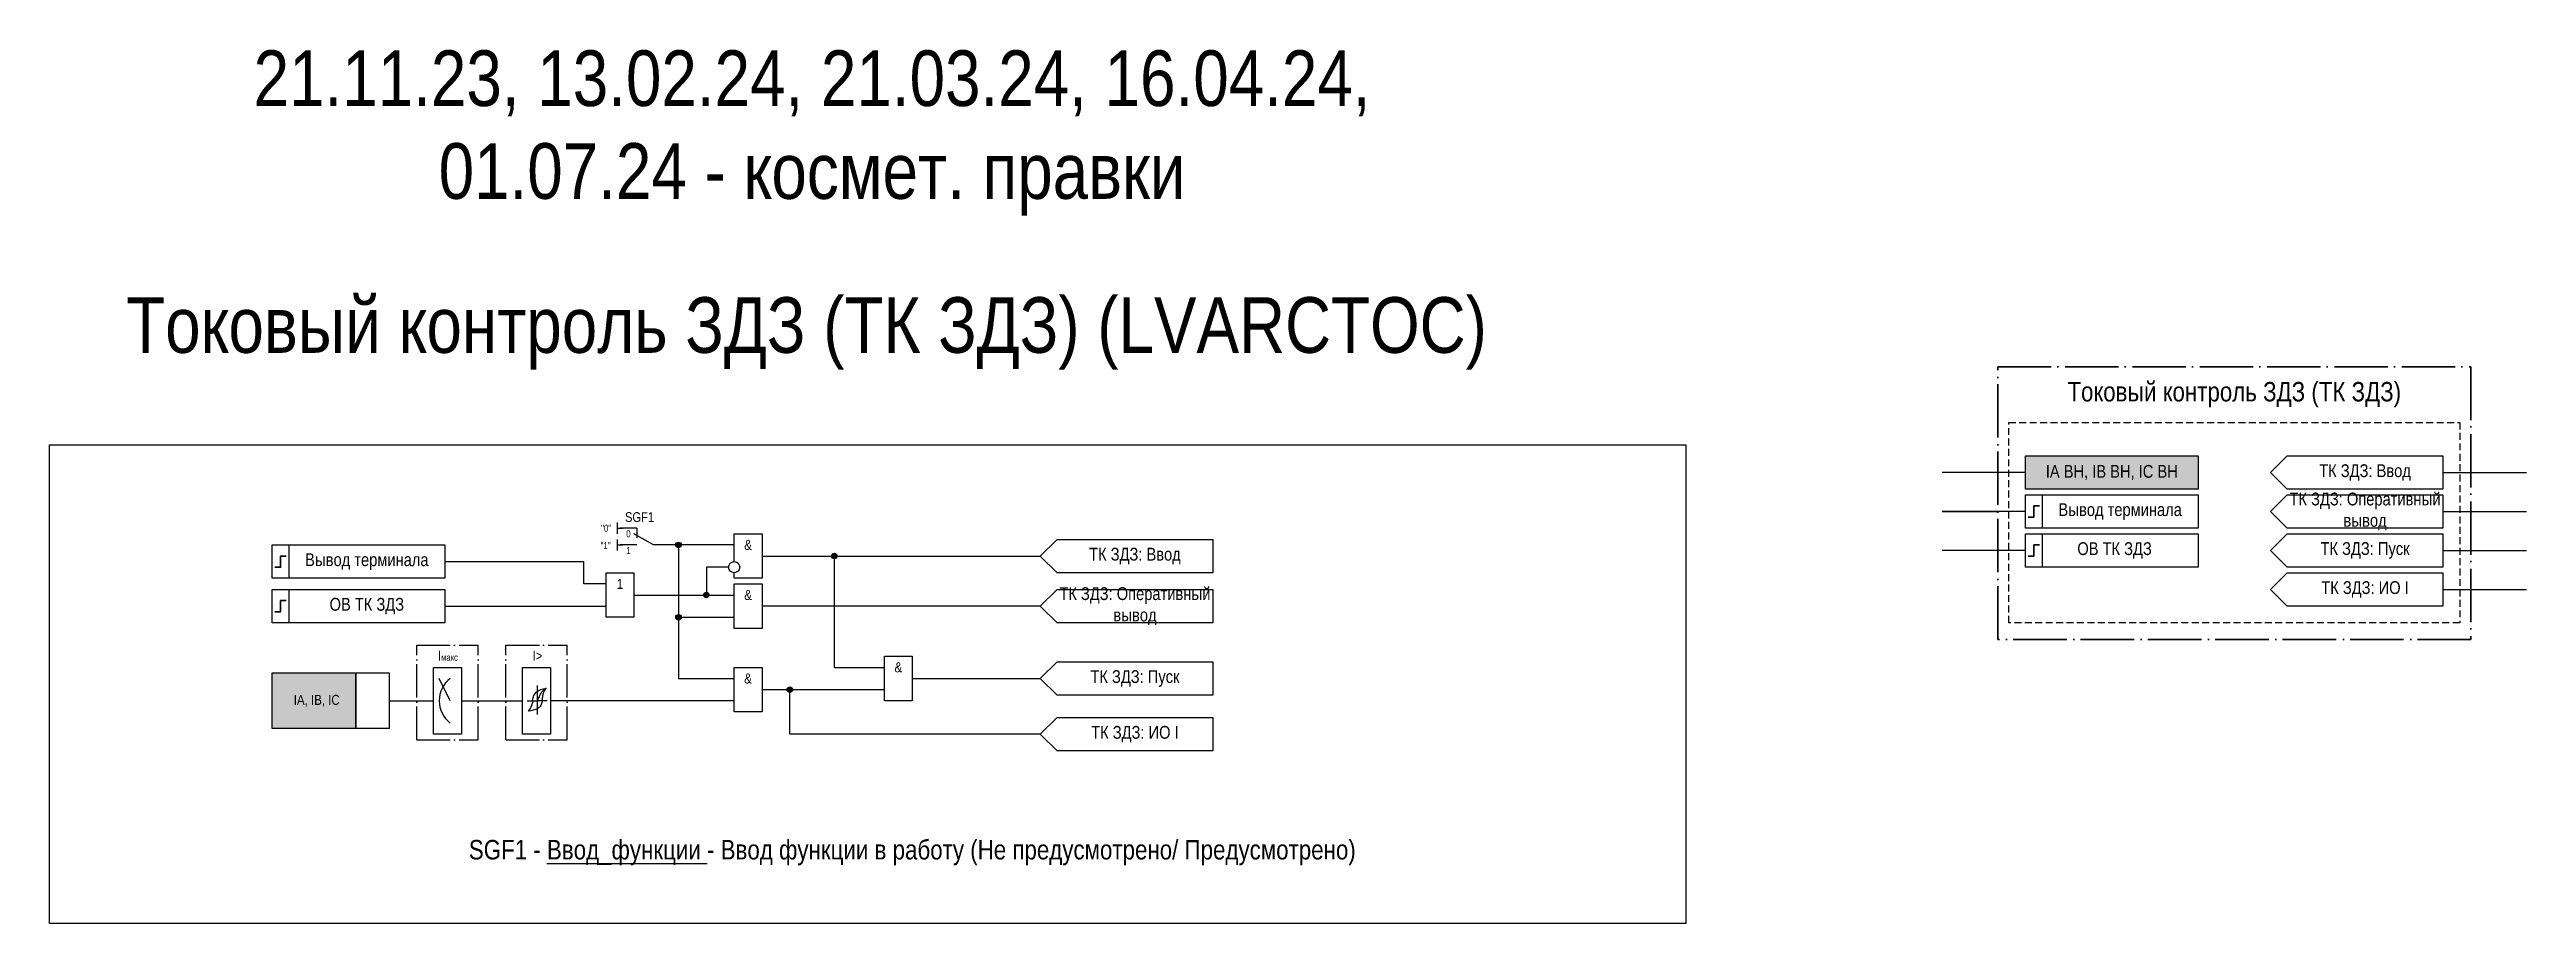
# Model space of a CAD drawing. Header units: millimetres. Extents: x -624 to 328, y 0 to 272.
# Drawn here: x -624 to -179, y 0 to 157 of the extents above; entities that cross this region are included whole.
import ezdxf
from ezdxf.enums import TextEntityAlignment as Align

# ---------------------------------------------------------------- set-up
doc = ezdxf.new("R2010")
doc.units = ezdxf.units.MM
doc.linetypes.add('ACAD_ISO04W100', pattern=[30, 24, -3, 0, -3])
doc.linetypes.add('штриховая2', pattern=[0.375, 0.25, -0.125])
doc.layers.add('TEXT', color=7, linetype='Continuous', lineweight=25)
doc.layers.add('Основная', color=7, linetype='Continuous')
doc.styles.add('1.8_Gost_RD', font='ARIALN.TTF', dxfattribs={"height": 1.8})
doc.styles.add('2.5_Gost_RD', font='ARIALN.TTF', dxfattribs={"height": 2.5})
doc.styles.add('3.5_Gost_RD', font='ARIALN.TTF', dxfattribs={"height": 3.5})
doc.styles.add('Вывод', font='ARIALN.TTF', dxfattribs={"height": 2.5})
doc.styles.add('Компонент', font='ARIALN.TTF', dxfattribs={"height": 3.5})

msp = doc.modelspace()

# ---------------------------------------------------------------- texts
at = {"color": 30, "ltscale": 100, "style": '3.5_Gost_RD'}
for s, insert, char_height, width, attachment_point in [('{\\C3;21.11.23, 13.02.24, 21.03.24, 16.04.24, 01.07.24 - космет. правки}', (-487, 142), 10, 240, 5), ('SGF1 - {\\LВвод_функции} - Ввод функции в работу (Не предусмотрено/ Предусмотрено)', (-469, 15), 3.5, 206.7768, 2)]:
    msp.add_mtext(s, dxfattribs=dict(at, insert=insert, char_height=char_height, width=width, attachment_point=attachment_point))
at = {"color": 2, "ltscale": 100, "insert": (-488, 106), "char_height": 10, "width": 240, "attachment_point": 5, "style": '3.5_Gost_RD'}
msp.add_mtext('{\\C3;Токовый контроль ЗДЗ (ТК ЗДЗ) (LVARCTOC)}', dxfattribs=at)
at = {"color": 1, "ltscale": 100, "insert": (-231.5, 95), "char_height": 3.5, "width": 85, "attachment_point": 5, "style": '3.5_Gost_RD'}
msp.add_mtext('{\\C30;\\c1938679;Токовый контроль ЗДЗ (ТК ЗДЗ)}', dxfattribs=at)
at = {"color": 0, "ltscale": 100, "char_height": 2.3, "attachment_point": 5, "style": '2.5_Gost_RD'}
for s, insert, width in [('{\\C256;IA ВН, IB ВН, IC ВН}', (-253.5, 81), 31), ('{\\C256;Вывод терминала}', (-252, 74), 28)]:
    msp.add_mtext(s, dxfattribs=dict(at, insert=insert, width=width))
at = {"ltscale": 100, "attachment_point": 5, "style": '2.5_Gost_RD'}
for s, insert, char_height, width in [('ТК ЗДЗ: Ввод', (-208, 81), 2.3, 28), ('ТК ЗДЗ: Оперативный вывод', (-208, 74), 2.3, 28), ('&', (-498.5, 68), 1.8, 5), ('ТК ЗДЗ: Ввод', (-429, 66), 2.3, 28), ('ОВ ТК ЗДЗ ', (-253, 67), 2.3, 28), ('ТК ЗДЗ: Пуск', (-208, 67), 2.3, 28), ('Вывод терминала', (-567, 65), 2.3, 28), ('ОВ ТК ЗДЗ ', (-567, 57), 2.3, 28), ('1', (-521.5, 61), 1.8, 5), ('&', (-498.5, 59), 1.8, 5), ('ТК ЗДЗ: Оперативный вывод', (-429, 57), 2.3, 28), ('ТК ЗДЗ: ИО I', (-208, 60), 2.3, 28), ('&', (-498.5, 44), 1.8, 5), ('&', (-471.5, 46), 1.8, 5), ('ТК ЗДЗ: Пуск', (-429, 44), 2.3, 28), ('ТК ЗДЗ: ИО I', (-429, 34), 2.3, 24.6504)]:
    msp.add_mtext(s, dxfattribs=dict(at, insert=insert, char_height=char_height, width=width))
at = {"ltscale": 100, "insert": (-525, 68.5), "char_height": 1.25, "attachment_point": 1, "style": '3.5_Gost_RD'}
msp.add_mtext_dynamic_manual_height_columns('"1"', width=2, gutter_width=17.5, heights=[0], dxfattribs=at)
at = {"color": 7, "ltscale": 100, "char_height": 1.8, "attachment_point": 1, "style": '1.8_Gost_RD'}
for s, insert in [('\\pi2.7859;I{\\H0.66667x;макс}', (-557, 49)), ('\\pi4.7676;I>', (-542, 49))]:
    msp.add_mtext_dynamic_manual_height_columns(s, width=11, gutter_width=17.5, heights=[0], dxfattribs=dict(at, insert=insert))
at = {"layer": 'TEXT', "color": 0, "ltscale": 100, "insert": (-576, 40), "char_height": 2.5, "width": 16.4803, "attachment_point": 5, "style": '2.5_Gost_RD'}
msp.add_mtext('{\\H0.72x;IA, IB, IC}', dxfattribs=at)

# ---------------------------------------------------------------- blocks, each defined once
blk = doc.blocks.new('*U79')
at = {"layer": 'Основная', "color": 0}
blk.add_line((0, 0), (7, 4), dxfattribs=at)
at = {"layer": 'Основная', "ltscale": 0.35}
blk.add_line((6, 6), (6, 2.5), dxfattribs=at)
blk = doc.blocks.new('*U81')
at = {"layer": 'Основная', "color": 0}
for p, q in [((-3, 6), (-9, 6)), ((-3, 0), (-9, 0)), ((9, 0), (3, 0))]:
    blk.add_line(p, q, dxfattribs=at)
at = {"layer": 'Основная', "ltscale": 0.25, "xscale": -1}
blk.add_blockref('*U79', (3, 0), dxfattribs=at)
at = {"layer": 'Основная'}
for tag, height, style, p in [('ОУ', 3.5, 'Компонент', (-2, 10)), ('В1', 2.5, 'Вывод', (-14, 6)), ('В2', 2.5, 'Вывод', (-6, 4)), ('В3', 2.5, 'Вывод', (-6, -2))]:
    blk.add_attdef(tag, text='', height=height, dxfattribs=dict(at, style=style)).set_placement(p, align=Align.MIDDLE_CENTER)
blk = doc.blocks.new('Точка')
at = {"ltscale": 100}
h = blk.add_hatch(color=256, dxfattribs=at)
h.dxf.hatch_style = 1
edge = h.paths.add_edge_path()
edge.add_arc((0, 0), 0.5, 0, 360)
blk.add_circle((0, 0), 0.5, dxfattribs=at)
blk = doc.blocks.new('*U70')
at = {"layer": 'Основная', "linetype": 'ACAD_ISO04W100', "ltscale": 0.25}
for p, q in [((0, 0), (11, 0)), ((0, -17), (0, 0)), ((11, -17), (11, 0)), ((0, -17), (11, -17))]:
    blk.add_line(p, q, dxfattribs=at)
at = {"layer": 'Основная', "style": 'Компонент'}
blk.add_attdef('ОУ', text='', height=3.5, dxfattribs=at).set_placement((11, 0), align=Align.MIDDLE_CENTER)

# ---------------------------------------------------------------- hatches: boundary and pattern name
at = {"ltscale": 100, "true_color": 0xf7941d}
h = msp.add_hatch(color=30, dxfattribs=at)
h.dxf.hatch_style = 1
h.paths.add_polyline_path([(-269, 84), (-238, 84), (-238, 78), (-269, 78)])
h = msp.add_hatch(color=30, dxfattribs=at)
h.dxf.hatch_style = 1
h.paths.add_polyline_path([(-584, 45), (-569, 45), (-569, 35), (-584, 35)])

# ---------------------------------------------------------------- linework, layer by layer
at = {"ltscale": 100}
for p, q in [((-269, 81), (-284, 81)), ((-194, 81), (-179, 81)), ((-522, 72), (-522, 70)), ((-269, 74), (-284, 74)), ((-284, 74), (-274, 74)), ((-194, 74), (-179, 74)), ((-522, 71), (-521, 71)), ((-522, 69), (-522, 67)), ((-522, 68), (-521, 68)), ((-501, 68), (-513, 68)), ((-511, 68), (-511, 55)), ((-443, 69), (-446, 66)), ((-443, 69), (-415, 69)), ((-415, 69), (-415, 63)), ((-269, 67), (-284, 67)), ((-222, 70), (-225, 67)), ((-225, 67), (-222, 64)), ((-222, 70), (-194, 70)), ((-194, 67), (-179, 67)), ((-553, 65), (-528, 65)), ((-528, 61), (-528, 65)), ((-506, 64), (-506, 59)), ((-502, 64), (-506, 64)), ((-496, 66), (-446, 66)), ((-483, 46), (-483, 66)), ((-446, 66), (-443, 63)), ((-415, 63), (-443, 63)), ((-222, 63), (-225, 60)), ((-222, 63), (-194, 63)), ((-524, 61), (-528, 61)), ((-519, 59), (-501, 59)), ((-443, 60), (-446, 57)), ((-443, 60), (-415, 60)), ((-415, 60), (-415, 54)), ((-225, 60), (-222, 57)), ((-194, 60), (-179, 60)), ((-553, 57), (-524, 57)), ((-511, 55), (-501, 55)), ((-511, 55), (-511, 44)), ((-446, 57), (-496, 57)), ((-446, 57), (-443, 54)), ((-415, 54), (-443, 54)), ((-555, 44.5), (-555, 46)), ((-555, 46), (-550, 46)), ((-555, 37), (-555, 45)), ((-550, 46), (-550, 40)), ((-539, 44.5), (-539, 46)), ((-539, 46), (-534, 46)), ((-539, 37), (-539, 45)), ((-534, 46), (-534, 40)), ((-483, 46), (-474, 46)), ((-443, 47), (-446, 44)), ((-443, 47), (-415, 47)), ((-511, 44), (-501, 44)), ((-496, 42), (-474, 42)), ((-491, 34), (-491, 42)), ((-469, 44), (-446, 44)), ((-446, 44), (-443, 41)), ((-563, 40), (-555, 40)), ((-555, 34), (-555, 37)), ((-550, 40), (-550, 34)), ((-539, 34), (-539, 37)), ((-534, 40), (-534, 34)), ((-501, 40), (-534, 40)), ((-443, 37), (-446, 34)), ((-443, 37), (-415, 37)), ((-550, 34), (-555, 34)), ((-534, 34), (-539, 34)), ((-446, 34), (-491, 34)), ((-446, 34), (-443, 31))]:
    msp.add_line(p, q, dxfattribs=at)
at = {"color": 7, "ltscale": 100}
for p, q in [((-552, 40), (-554, 44)), ((-550, 40), (-539, 40)), ((-538.21, 40), (-536.4, 40)), ((-534.58, 40), (-536.4, 40))]:
    msp.add_line(p, q, dxfattribs=at)
msp.add_line((-536.4, 42.72), (-536.4, 37.52))
at = {"color": 251, "linetype": 'ACAD_ISO04W100', "lineweight": 30, "ltscale": 0.4, "true_color": 0x58595b}
msp.add_lwpolyline([(-274, 100), (-189, 100), (-189, 51), (-274, 51)], close=True, dxfattribs=at)
at = {"linetype": 'штриховая2', "ltscale": 5}
msp.add_lwpolyline([(-272, 90), (-191, 90), (-191, 54), (-272, 54)], close=True, dxfattribs=at)
at = {"color": 3, "ltscale": 100}
msp.add_lwpolyline([(-624, 86), (-330, 86), (-330, 0), (-624, 0)], close=True, dxfattribs=at)
at = {"ltscale": 100}
for points in [[(-269, 84), (-238, 84), (-238, 78), (-269, 78)], [(-269, 77), (-266, 77), (-266, 71), (-269, 71)], [(-269, 77), (-238, 77), (-238, 71), (-269, 71)], [(-584, 68), (-581, 68), (-581, 62), (-584, 62)], [(-584, 68), (-553, 68), (-553, 62), (-584, 62)], [(-269, 70), (-266, 70), (-266, 64), (-269, 64)], [(-269, 70), (-238, 70), (-238, 64), (-269, 64)], [(-584, 60), (-581, 60), (-581, 54), (-584, 54)], [(-584, 60), (-553, 60), (-553, 54), (-584, 54)], [(-584, 45), (-569, 45), (-569, 35), (-584, 35)], [(-569, 45), (-563, 45), (-563, 35), (-569, 35)], [(-501, 46), (-496, 46), (-496, 38), (-501, 38)], [(-474, 48), (-469, 48), (-469, 40), (-474, 40)], [(-446, 34), (-443, 37), (-415, 37), (-415, 31), (-443, 31), (-446, 34)]]:
    msp.add_lwpolyline(points, close=True, dxfattribs=at)
for points in [[(-225, 81), (-222, 84), (-194, 84), (-194, 78), (-222, 78), (-225, 81)], [(-225, 74), (-222, 77), (-194, 77), (-194, 71), (-222, 71), (-225, 74)], [(-501, 67), (-501, 70), (-496, 70), (-496, 62), (-501, 62), (-501, 63)], [(-501, 65), (-501, 67)], [(-225, 67), (-222, 70), (-194, 70), (-194, 64), (-222, 64), (-225, 67)], [(-524, 63), (-524, 63), (-519, 63), (-519, 55), (-524, 55), (-524, 63)], [(-225, 60), (-222, 63), (-194, 63), (-194, 57), (-222, 57), (-225, 60)], [(-501, 54), (-501, 61), (-496, 61), (-496, 53), (-501, 53), (-501, 54)], [(-446, 44), (-443, 47), (-415, 47), (-415, 41), (-443, 41), (-446, 44)]]:
    msp.add_lwpolyline(points, dxfattribs=at)
at = {"lineweight": 30, "ltscale": 100}
for points in [[(-266.5, 75), (-267.5, 75), (-267.5, 73), (-268.5, 73)], [(-266.5, 68), (-267.5, 68), (-267.5, 66), (-268.5, 66)], [(-581.5, 66), (-582.5, 66), (-582.5, 64), (-583.5, 64)], [(-581.5, 58), (-582.5, 58), (-582.5, 56), (-583.5, 56)]]:
    msp.add_lwpolyline(points, dxfattribs=at)
at = {"ltscale": 100}
msp.add_circle((-501, 64), 1, dxfattribs=at)
at = {"color": 7, "ltscale": 100}
msp.add_arc((-549, 40), 5, 126.8699, 233.1301, dxfattribs=at)
for points in [[(-537.2, 39.92), (-537.05, 40.71), (-536.56, 41.54), (-534.8, 42.26)], [(-536.4, 40), (-536, 40.72), (-535.53, 41.6), (-534.8, 42.26)], [(-535.52, 39.92), (-535.4, 40.71), (-535.19, 41.54), (-534.8, 42.26)], [(-537.2, 39.92), (-537.4, 39.13), (-538, 38.12)], [(-535.52, 39.92), (-535.75, 39.13), (-536.24, 38.67), (-538, 38.12)]]:
    msp.add_spline(points, degree=3)

# ---------------------------------------------------------------- block references
at = {"ltscale": 100}
for p in [(-511, 68), (-483, 66), (-506, 59), (-511, 55), (-491, 42)]:
    msp.add_blockref('Точка', p, dxfattribs=at)
at = {"layer": 'Основная', "ltscale": 0.25, "xscale": 0.5, "yscale": 0.5, "zscale": 0.5}
msp.add_blockref('*U81', (-517, 68), dxfattribs=at).add_auto_attribs({'ОУ': 'SGF1', 'В1': '"0"', 'В2': '0', 'В3': '1'})
at = {"layer": 'Основная', "ltscale": 0.25}
for p in [(-558, 50), (-542, 50)]:
    msp.add_blockref('*U70', p, dxfattribs=at)

msp.set_redraw_order([(e.dxf.handle, doc.entitydb.next_handle()) for e in msp.query("TEXT MTEXT ATTDEF DIMENSION ARC_DIMENSION")])  # texts and dimensions are drawn at this point

doc.saveas('drawing.dxf')
